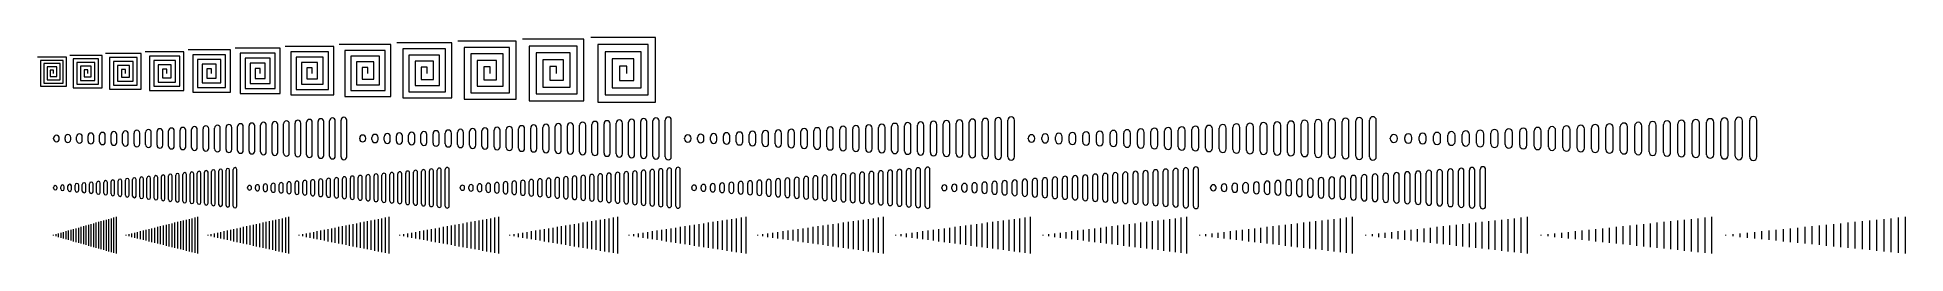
# Model space of a CAD drawing. Header units: metres. Extents: x -22 to 2577, y 0 to 300.
import ezdxf

# ---------------------------------------------------------------- set-up
doc = ezdxf.new("R2010")
doc.units = ezdxf.units.M
doc.layers.add('TOP', color=1, linetype='Continuous', lineweight=0)

msp = doc.modelspace()

# ---------------------------------------------------------------- linework, layer by layer
at = {"layer": 'TOP'}
for p, q in [((390, 288), (322.5, 288)), ((390, 220.5), (390, 288)), ((469.5, 290.5), (397.5, 290.5)), ((469.5, 218.5), (469.5, 290.5)), ((554, 293), (477.5, 293)), ((554, 216.5), (554, 293)), ((643.5, 295.5), (562.5, 295.5)), ((634.5, 286.5), (571.5, 286.5)), ((571.5, 286.5), (571.5, 214.5)), ((634.5, 223.5), (634.5, 286.5)), ((643.5, 214.5), (643.5, 295.5)), ((738, 298), (652.5, 298)), ((728.5, 288.5), (662, 288.5)), ((662, 288.5), (662, 212.5)), ((728.5, 222), (728.5, 288.5)), ((738, 212.5), (738, 298)), ((837.5, 300.5), (747.5, 300.5)), ((827.5, 290.5), (757.5, 290.5)), ((757.5, 290.5), (757.5, 210.5)), ((827.5, 220.5), (827.5, 290.5)), ((837.5, 210.5), (837.5, 300.5)), ((18, 273), (-22.5, 273)), ((13.5, 268.5), (-18, 268.5)), ((-18, 268.5), (-18, 232.5)), ((9, 264), (-13.5, 264)), ((-13.5, 264), (-13.5, 237)), ((9, 241.5), (9, 264)), ((13.5, 237), (13.5, 268.5)), ((18, 232.5), (18, 273)), ((67.5, 275.5), (22.5, 275.5)), ((62.5, 270.5), (27.5, 270.5)), ((27.5, 270.5), (27.5, 230.5)), ((57.5, 265.5), (32.5, 265.5)), ((32.5, 265.5), (32.5, 235.5)), ((52.5, 260.5), (37.5, 260.5)), ((37.5, 260.5), (37.5, 240.5)), ((52.5, 245.5), (52.5, 260.5)), ((57.5, 240.5), (57.5, 265.5)), ((62.5, 235.5), (62.5, 270.5)), ((67.5, 230.5), (67.5, 275.5)), ((122, 278), (72.5, 278)), ((116.5, 272.5), (78, 272.5)), ((78, 272.5), (78, 228.5)), ((111, 267), (83.5, 267)), ((83.5, 267), (83.5, 234)), ((105.5, 261.5), (89, 261.5)), ((89, 261.5), (89, 239.5)), ((105.5, 245), (105.5, 261.5)), ((111, 239.5), (111, 267)), ((116.5, 234), (116.5, 272.5)), ((122, 228.5), (122, 278)), ((181.5, 280.5), (127.5, 280.5)), ((175.5, 274.5), (133.5, 274.5)), ((133.5, 274.5), (133.5, 226.5)), ((169.5, 268.5), (139.5, 268.5)), ((139.5, 268.5), (139.5, 232.5)), ((163.5, 262.5), (145.5, 262.5)), ((145.5, 262.5), (145.5, 238.5)), ((163.5, 244.5), (163.5, 262.5)), ((169.5, 238.5), (169.5, 268.5)), ((175.5, 232.5), (175.5, 274.5)), ((181.5, 226.5), (181.5, 280.5)), ((246, 283), (187.5, 283)), ((239.5, 276.5), (194, 276.5)), ((194, 276.5), (194, 224.5)), ((233, 270), (200.5, 270)), ((200.5, 270), (200.5, 231)), ((226.5, 263.5), (207, 263.5)), ((207, 263.5), (207, 237.5)), ((226.5, 244), (226.5, 263.5)), ((233, 237.5), (233, 270)), ((239.5, 231), (239.5, 276.5)), ((246, 224.5), (246, 283)), ((315.5, 285.5), (252.5, 285.5)), ((308.5, 278.5), (259.5, 278.5)), ((259.5, 278.5), (259.5, 222.5)), ((301.5, 271.5), (266.5, 271.5)), ((266.5, 271.5), (266.5, 229.5)), ((294.5, 264.5), (273.5, 264.5)), ((273.5, 264.5), (273.5, 236.5)), ((294.5, 243.5), (294.5, 264.5)), ((301.5, 236.5), (301.5, 271.5)), ((308.5, 229.5), (308.5, 278.5)), ((315.5, 222.5), (315.5, 285.5)), ((382.5, 280.5), (330, 280.5)), ((330, 280.5), (330, 220.5)), ((375, 273), (337.5, 273)), ((337.5, 273), (337.5, 228)), ((367.5, 265.5), (345, 265.5)), ((345, 265.5), (345, 235.5)), ((367.5, 243), (367.5, 265.5)), ((375, 235.5), (375, 273)), ((382.5, 228), (382.5, 280.5)), ((461.5, 282.5), (405.5, 282.5)), ((405.5, 282.5), (405.5, 218.5)), ((453.5, 274.5), (413.5, 274.5)), ((413.5, 274.5), (413.5, 226.5)), ((445.5, 266.5), (421.5, 266.5)), ((421.5, 266.5), (421.5, 234.5)), ((445.5, 242.5), (445.5, 266.5)), ((453.5, 234.5), (453.5, 274.5)), ((461.5, 226.5), (461.5, 282.5)), ((545.5, 284.5), (486, 284.5)), ((486, 284.5), (486, 216.5)), ((537, 276), (494.5, 276)), ((494.5, 276), (494.5, 225)), ((528.5, 267.5), (503, 267.5)), ((503, 267.5), (503, 233.5)), ((528.5, 242), (528.5, 267.5)), ((537, 233.5), (537, 276)), ((545.5, 225), (545.5, 284.5)), ((625.5, 277.5), (580.5, 277.5)), ((580.5, 277.5), (580.5, 223.5)), ((616.5, 268.5), (589.5, 268.5)), ((589.5, 268.5), (589.5, 232.5)), ((616.5, 241.5), (616.5, 268.5)), ((625.5, 232.5), (625.5, 277.5)), ((719, 279), (671.5, 279)), ((671.5, 279), (671.5, 222)), ((709.5, 269.5), (681, 269.5)), ((681, 269.5), (681, 231.5)), ((700, 260), (690.5, 260)), ((690.5, 260), (690.5, 241)), ((700, 250.5), (700, 260)), ((709.5, 241), (709.5, 269.5)), ((719, 231.5), (719, 279)), ((817.5, 280.5), (767.5, 280.5)), ((767.5, 280.5), (767.5, 220.5)), ((807.5, 270.5), (777.5, 270.5)), ((777.5, 270.5), (777.5, 230.5)), ((797.5, 260.5), (787.5, 260.5)), ((787.5, 260.5), (787.5, 240.5)), ((797.5, 250.5), (797.5, 260.5)), ((807.5, 240.5), (807.5, 270.5)), ((817.5, 230.5), (817.5, 280.5)), ((-13.5, 237), (13.5, 237)), ((4.5, 259.5), (-9, 259.5)), ((-9, 259.5), (-9, 241.5)), ((-9, 241.5), (9, 241.5)), ((0, 255), (-4.5, 255)), ((-4.5, 255), (-4.5, 246)), ((-4.5, 246), (4.5, 246)), ((0, 250.5), (0, 255)), ((4.5, 246), (4.5, 259.5)), ((32.5, 235.5), (62.5, 235.5)), ((37.5, 240.5), (57.5, 240.5)), ((47.5, 255.5), (42.5, 255.5)), ((42.5, 255.5), (42.5, 245.5)), ((42.5, 245.5), (52.5, 245.5)), ((47.5, 250.5), (47.5, 255.5)), ((83.5, 234), (116.5, 234)), ((89, 239.5), (111, 239.5)), ((100, 256), (94.5, 256)), ((94.5, 256), (94.5, 245)), ((94.5, 245), (105.5, 245)), ((100, 250.5), (100, 256)), ((145.5, 238.5), (169.5, 238.5)), ((157.5, 256.5), (151.5, 256.5)), ((151.5, 256.5), (151.5, 244.5)), ((151.5, 244.5), (163.5, 244.5)), ((157.5, 250.5), (157.5, 256.5)), ((207, 237.5), (233, 237.5)), ((220, 257), (213.5, 257)), ((213.5, 257), (213.5, 244)), ((213.5, 244), (226.5, 244)), ((220, 250.5), (220, 257)), ((273.5, 236.5), (301.5, 236.5)), ((287.5, 257.5), (280.5, 257.5)), ((280.5, 257.5), (280.5, 243.5)), ((280.5, 243.5), (294.5, 243.5)), ((287.5, 250.5), (287.5, 257.5)), ((345, 235.5), (375, 235.5)), ((360, 258), (352.5, 258)), ((352.5, 258), (352.5, 243)), ((352.5, 243), (367.5, 243)), ((360, 250.5), (360, 258)), ((421.5, 234.5), (453.5, 234.5)), ((437.5, 258.5), (429.5, 258.5)), ((429.5, 258.5), (429.5, 242.5)), ((429.5, 242.5), (445.5, 242.5)), ((437.5, 250.5), (437.5, 258.5)), ((520, 259), (511.5, 259)), ((511.5, 259), (511.5, 242)), ((511.5, 242), (528.5, 242)), ((520, 250.5), (520, 259)), ((607.5, 259.5), (598.5, 259.5)), ((598.5, 259.5), (598.5, 241.5)), ((598.5, 241.5), (616.5, 241.5)), ((607.5, 250.5), (607.5, 259.5)), ((690.5, 241), (709.5, 241)), ((787.5, 240.5), (807.5, 240.5)), ((-18, 232.5), (18, 232.5)), ((27.5, 230.5), (67.5, 230.5)), ((78, 228.5), (122, 228.5)), ((133.5, 226.5), (181.5, 226.5)), ((139.5, 232.5), (175.5, 232.5)), ((194, 224.5), (246, 224.5)), ((200.5, 231), (239.5, 231)), ((259.5, 222.5), (315.5, 222.5)), ((266.5, 229.5), (308.5, 229.5)), ((330, 220.5), (390, 220.5)), ((337.5, 228), (382.5, 228)), ((405.5, 218.5), (469.5, 218.5)), ((413.5, 226.5), (461.5, 226.5)), ((486, 216.5), (554, 216.5)), ((494.5, 225), (545.5, 225)), ((503, 233.5), (537, 233.5)), ((571.5, 214.5), (643.5, 214.5)), ((580.5, 223.5), (634.5, 223.5)), ((589.5, 232.5), (625.5, 232.5)), ((662, 212.5), (738, 212.5)), ((671.5, 222), (728.5, 222)), ((681, 231.5), (719, 231.5)), ((757.5, 210.5), (837.5, 210.5)), ((767.5, 220.5), (827.5, 220.5)), ((777.5, 230.5), (817.5, 230.5)), ((352, 137.5), (352, 182.5)), ((360, 137.5), (360, 182.5)), ((368, 136.5), (368, 183.5)), ((376, 136.5), (376, 183.5)), ((384, 135.5), (384, 184.5)), ((392, 135.5), (392, 184.5)), ((400, 134.5), (400, 185.5)), ((408, 134.5), (408, 185.5)), ((800, 137.5), (800, 182.5)), ((808.5, 137.5), (808.5, 182.5)), ((817, 136.5), (817, 183.5)), ((825.5, 136.5), (825.5, 183.5)), ((834, 135.5), (834, 184.5)), ((842.5, 135.5), (842.5, 184.5)), ((851, 134.5), (851, 185.5)), ((859.5, 134.5), (859.5, 185.5)), ((1274, 137.5), (1274, 182.5)), ((1283, 137.5), (1283, 182.5)), ((1292, 136.5), (1292, 183.5)), ((1301, 136.5), (1301, 183.5)), ((1310, 135.5), (1310, 184.5)), ((1319, 135.5), (1319, 184.5)), ((1328, 134.5), (1328, 185.5)), ((1337, 134.5), (1337, 185.5)), ((1774, 137.5), (1774, 182.5)), ((1783.5, 137.5), (1783.5, 182.5)), ((1793, 136.5), (1793, 183.5)), ((1802.5, 136.5), (1802.5, 183.5)), ((1812, 135.5), (1812, 184.5)), ((1821.5, 135.5), (1821.5, 184.5)), ((1831, 134.5), (1831, 185.5)), ((1840.5, 134.5), (1840.5, 185.5)), ((2300, 137.5), (2300, 182.5)), ((2310, 137.5), (2310, 182.5)), ((2320, 136.5), (2320, 183.5)), ((2330, 136.5), (2330, 183.5)), ((2340, 135.5), (2340, 184.5)), ((2350, 135.5), (2350, 184.5)), ((2360, 134.5), (2360, 185.5)), ((2370, 134.5), (2370, 185.5)), ((0, 159.5), (0, 160.5)), ((8, 159.5), (8, 160.5)), ((16, 158.5), (16, 161.5)), ((24, 158.5), (24, 161.5)), ((32, 157.5), (32, 162.5)), ((40, 157.5), (40, 162.5)), ((48, 156.5), (48, 163.5)), ((56, 156.5), (56, 163.5)), ((64, 155.5), (64, 164.5)), ((72, 155.5), (72, 164.5)), ((80, 154.5), (80, 165.5)), ((88, 154.5), (88, 165.5)), ((96, 153.5), (96, 166.5)), ((104, 153.5), (104, 166.5)), ((112, 152.5), (112, 167.5)), ((120, 152.5), (120, 167.5)), ((128, 151.5), (128, 168.5)), ((136, 151.5), (136, 168.5)), ((144, 150.5), (144, 169.5)), ((152, 150.5), (152, 169.5)), ((160, 149.5), (160, 170.5)), ((168, 149.5), (168, 170.5)), ((176, 148.5), (176, 171.5)), ((184, 148.5), (184, 171.5)), ((192, 147.5), (192, 172.5)), ((200, 147.5), (200, 172.5)), ((208, 146.5), (208, 173.5)), ((216, 146.5), (216, 173.5)), ((224, 145.5), (224, 174.5)), ((232, 145.5), (232, 174.5)), ((240, 144.5), (240, 175.5)), ((248, 144.5), (248, 175.5)), ((256, 143.5), (256, 176.5)), ((264, 143.5), (264, 176.5)), ((272, 142.5), (272, 177.5)), ((280, 142.5), (280, 177.5)), ((288, 141.5), (288, 178.5)), ((296, 141.5), (296, 178.5)), ((304, 140.5), (304, 179.5)), ((312, 140.5), (312, 179.5)), ((320, 139.5), (320, 180.5)), ((328, 139.5), (328, 180.5)), ((336, 138.5), (336, 181.5)), ((344, 138.5), (344, 181.5)), ((426, 159.5), (426, 160.5)), ((434.5, 159.5), (434.5, 160.5)), ((443, 158.5), (443, 161.5)), ((451.5, 158.5), (451.5, 161.5)), ((460, 157.5), (460, 162.5)), ((468.5, 157.5), (468.5, 162.5)), ((477, 156.5), (477, 163.5)), ((485.5, 156.5), (485.5, 163.5)), ((494, 155.5), (494, 164.5)), ((502.5, 155.5), (502.5, 164.5)), ((511, 154.5), (511, 165.5)), ((519.5, 154.5), (519.5, 165.5)), ((528, 153.5), (528, 166.5)), ((536.5, 153.5), (536.5, 166.5)), ((545, 152.5), (545, 167.5)), ((553.5, 152.5), (553.5, 167.5)), ((562, 151.5), (562, 168.5)), ((570.5, 151.5), (570.5, 168.5)), ((579, 150.5), (579, 169.5)), ((587.5, 150.5), (587.5, 169.5)), ((596, 149.5), (596, 170.5)), ((604.5, 149.5), (604.5, 170.5)), ((613, 148.5), (613, 171.5)), ((621.5, 148.5), (621.5, 171.5)), ((630, 147.5), (630, 172.5)), ((638.5, 147.5), (638.5, 172.5)), ((647, 146.5), (647, 173.5)), ((655.5, 146.5), (655.5, 173.5)), ((664, 145.5), (664, 174.5)), ((672.5, 145.5), (672.5, 174.5)), ((681, 144.5), (681, 175.5)), ((689.5, 144.5), (689.5, 175.5)), ((698, 143.5), (698, 176.5)), ((706.5, 143.5), (706.5, 176.5)), ((715, 142.5), (715, 177.5)), ((723.5, 142.5), (723.5, 177.5)), ((732, 141.5), (732, 178.5)), ((740.5, 141.5), (740.5, 178.5)), ((749, 140.5), (749, 179.5)), ((757.5, 140.5), (757.5, 179.5)), ((766, 139.5), (766, 180.5)), ((774.5, 139.5), (774.5, 180.5)), ((783, 138.5), (783, 181.5)), ((791.5, 138.5), (791.5, 181.5)), ((878, 159.5), (878, 160.5)), ((887, 159.5), (887, 160.5)), ((896, 158.5), (896, 161.5)), ((905, 158.5), (905, 161.5)), ((914, 157.5), (914, 162.5)), ((923, 157.5), (923, 162.5)), ((932, 156.5), (932, 163.5)), ((941, 156.5), (941, 163.5)), ((950, 155.5), (950, 164.5)), ((959, 155.5), (959, 164.5)), ((968, 154.5), (968, 165.5)), ((977, 154.5), (977, 165.5)), ((986, 153.5), (986, 166.5)), ((995, 153.5), (995, 166.5)), ((1004, 152.5), (1004, 167.5)), ((1013, 152.5), (1013, 167.5)), ((1022, 151.5), (1022, 168.5)), ((1031, 151.5), (1031, 168.5)), ((1040, 150.5), (1040, 169.5)), ((1049, 150.5), (1049, 169.5)), ((1058, 149.5), (1058, 170.5)), ((1067, 149.5), (1067, 170.5)), ((1076, 148.5), (1076, 171.5)), ((1085, 148.5), (1085, 171.5)), ((1094, 147.5), (1094, 172.5)), ((1103, 147.5), (1103, 172.5)), ((1112, 146.5), (1112, 173.5)), ((1121, 146.5), (1121, 173.5)), ((1130, 145.5), (1130, 174.5)), ((1139, 145.5), (1139, 174.5)), ((1148, 144.5), (1148, 175.5)), ((1157, 144.5), (1157, 175.5)), ((1166, 143.5), (1166, 176.5)), ((1175, 143.5), (1175, 176.5)), ((1184, 142.5), (1184, 177.5)), ((1193, 142.5), (1193, 177.5)), ((1202, 141.5), (1202, 178.5)), ((1211, 141.5), (1211, 178.5)), ((1220, 140.5), (1220, 179.5)), ((1229, 140.5), (1229, 179.5)), ((1238, 139.5), (1238, 180.5)), ((1247, 139.5), (1247, 180.5)), ((1256, 138.5), (1256, 181.5)), ((1265, 138.5), (1265, 181.5)), ((1356, 159.5), (1356, 160.5)), ((1365.5, 159.5), (1365.5, 160.5)), ((1375, 158.5), (1375, 161.5)), ((1384.5, 158.5), (1384.5, 161.5)), ((1394, 157.5), (1394, 162.5)), ((1403.5, 157.5), (1403.5, 162.5)), ((1413, 156.5), (1413, 163.5)), ((1422.5, 156.5), (1422.5, 163.5)), ((1432, 155.5), (1432, 164.5)), ((1441.5, 155.5), (1441.5, 164.5)), ((1451, 154.5), (1451, 165.5)), ((1460.5, 154.5), (1460.5, 165.5)), ((1470, 153.5), (1470, 166.5)), ((1479.5, 153.5), (1479.5, 166.5)), ((1489, 152.5), (1489, 167.5)), ((1498.5, 152.5), (1498.5, 167.5)), ((1508, 151.5), (1508, 168.5)), ((1517.5, 151.5), (1517.5, 168.5)), ((1527, 150.5), (1527, 169.5)), ((1536.5, 150.5), (1536.5, 169.5)), ((1546, 149.5), (1546, 170.5)), ((1555.5, 149.5), (1555.5, 170.5)), ((1565, 148.5), (1565, 171.5)), ((1574.5, 148.5), (1574.5, 171.5)), ((1584, 147.5), (1584, 172.5)), ((1593.5, 147.5), (1593.5, 172.5)), ((1603, 146.5), (1603, 173.5)), ((1612.5, 146.5), (1612.5, 173.5)), ((1622, 145.5), (1622, 174.5)), ((1631.5, 145.5), (1631.5, 174.5)), ((1641, 144.5), (1641, 175.5)), ((1650.5, 144.5), (1650.5, 175.5)), ((1660, 143.5), (1660, 176.5)), ((1669.5, 143.5), (1669.5, 176.5)), ((1679, 142.5), (1679, 177.5)), ((1688.5, 142.5), (1688.5, 177.5)), ((1698, 141.5), (1698, 178.5)), ((1707.5, 141.5), (1707.5, 178.5)), ((1717, 140.5), (1717, 179.5)), ((1726.5, 140.5), (1726.5, 179.5)), ((1736, 139.5), (1736, 180.5)), ((1745.5, 139.5), (1745.5, 180.5)), ((1755, 138.5), (1755, 181.5)), ((1764.5, 138.5), (1764.5, 181.5)), ((1860, 159.5), (1860, 160.5)), ((1870, 159.5), (1870, 160.5)), ((1880, 158.5), (1880, 161.5)), ((1890, 158.5), (1890, 161.5)), ((1900, 157.5), (1900, 162.5)), ((1910, 157.5), (1910, 162.5)), ((1920, 156.5), (1920, 163.5)), ((1930, 156.5), (1930, 163.5)), ((1940, 155.5), (1940, 164.5)), ((1950, 155.5), (1950, 164.5)), ((1960, 154.5), (1960, 165.5)), ((1970, 154.5), (1970, 165.5)), ((1980, 153.5), (1980, 166.5)), ((1990, 153.5), (1990, 166.5)), ((2000, 152.5), (2000, 167.5)), ((2010, 152.5), (2010, 167.5)), ((2020, 151.5), (2020, 168.5)), ((2030, 151.5), (2030, 168.5)), ((2040, 150.5), (2040, 169.5)), ((2050, 150.5), (2050, 169.5)), ((2060, 149.5), (2060, 170.5)), ((2070, 149.5), (2070, 170.5)), ((2080, 148.5), (2080, 171.5)), ((2090, 148.5), (2090, 171.5)), ((2100, 147.5), (2100, 172.5)), ((2110, 147.5), (2110, 172.5)), ((2120, 146.5), (2120, 173.5)), ((2130, 146.5), (2130, 173.5)), ((2140, 145.5), (2140, 174.5)), ((2150, 145.5), (2150, 174.5)), ((2160, 144.5), (2160, 175.5)), ((2170, 144.5), (2170, 175.5)), ((2180, 143.5), (2180, 176.5)), ((2190, 143.5), (2190, 176.5)), ((2200, 142.5), (2200, 177.5)), ((2210, 142.5), (2210, 177.5)), ((2220, 141.5), (2220, 178.5)), ((2230, 141.5), (2230, 178.5)), ((2240, 140.5), (2240, 179.5)), ((2250, 140.5), (2250, 179.5)), ((2260, 139.5), (2260, 180.5)), ((2270, 139.5), (2270, 180.5)), ((2280, 138.5), (2280, 181.5)), ((2290, 138.5), (2290, 181.5)), ((120, 79), (120, 104)), ((125, 79), (125, 104)), ((130, 78), (130, 105)), ((135, 78), (135, 105)), ((140, 77), (140, 106)), ((145, 77), (145, 106)), ((150, 76), (150, 107)), ((155, 76), (155, 107)), ((160, 75), (160, 108)), ((165, 75), (165, 108)), ((170, 74), (170, 109)), ((175, 74), (175, 109)), ((180, 73), (180, 110)), ((185, 73), (185, 110)), ((190, 72), (190, 111)), ((195, 72), (195, 111)), ((200, 71), (200, 112)), ((205, 71), (205, 112)), ((210, 70), (210, 113)), ((215, 70), (215, 113)), ((220, 69), (220, 114)), ((225, 69), (225, 114)), ((230, 68), (230, 115)), ((235, 68), (235, 115)), ((240, 67), (240, 116)), ((245, 67), (245, 116)), ((250, 66), (250, 117)), ((255, 66), (255, 117)), ((402, 79), (402, 104)), ((407.5, 79), (407.5, 104)), ((413, 78), (413, 105)), ((418.5, 78), (418.5, 105)), ((424, 77), (424, 106)), ((429.5, 77), (429.5, 106)), ((435, 76), (435, 107)), ((440.5, 76), (440.5, 107)), ((446, 75), (446, 108)), ((451.5, 75), (451.5, 108)), ((457, 74), (457, 109)), ((462.5, 74), (462.5, 109)), ((468, 73), (468, 110)), ((473.5, 73), (473.5, 110)), ((479, 72), (479, 111)), ((484.5, 72), (484.5, 111)), ((490, 71), (490, 112)), ((495.5, 71), (495.5, 112)), ((501, 70), (501, 113)), ((506.5, 70), (506.5, 113)), ((512, 69), (512, 114)), ((517.5, 69), (517.5, 114)), ((523, 68), (523, 115)), ((528.5, 68), (528.5, 115)), ((534, 67), (534, 116)), ((539.5, 67), (539.5, 116)), ((545, 66), (545, 117)), ((550.5, 66), (550.5, 117)), ((710, 79), (710, 104)), ((716, 79), (716, 104)), ((722, 78), (722, 105)), ((728, 78), (728, 105)), ((734, 77), (734, 106)), ((740, 77), (740, 106)), ((746, 76), (746, 107)), ((752, 76), (752, 107)), ((758, 75), (758, 108)), ((764, 75), (764, 108)), ((770, 74), (770, 109)), ((776, 74), (776, 109)), ((782, 73), (782, 110)), ((788, 73), (788, 110)), ((794, 72), (794, 111)), ((800, 72), (800, 111)), ((806, 71), (806, 112)), ((812, 71), (812, 112)), ((818, 70), (818, 113)), ((824, 70), (824, 113)), ((830, 69), (830, 114)), ((836, 69), (836, 114)), ((842, 68), (842, 115)), ((848, 68), (848, 115)), ((854, 67), (854, 116)), ((860, 67), (860, 116)), ((866, 66), (866, 117)), ((872, 66), (872, 117)), ((1044, 79), (1044, 104)), ((1050.5, 79), (1050.5, 104)), ((1057, 78), (1057, 105)), ((1063.5, 78), (1063.5, 105)), ((1070, 77), (1070, 106)), ((1076.5, 77), (1076.5, 106)), ((1083, 76), (1083, 107)), ((1089.5, 76), (1089.5, 107)), ((1096, 75), (1096, 108)), ((1102.5, 75), (1102.5, 108)), ((1109, 74), (1109, 109)), ((1115.5, 74), (1115.5, 109)), ((1122, 73), (1122, 110)), ((1128.5, 73), (1128.5, 110)), ((1135, 72), (1135, 111)), ((1141.5, 72), (1141.5, 111)), ((1148, 71), (1148, 112)), ((1154.5, 71), (1154.5, 112)), ((1161, 70), (1161, 113)), ((1167.5, 70), (1167.5, 113)), ((1174, 69), (1174, 114)), ((1180.5, 69), (1180.5, 114)), ((1187, 68), (1187, 115)), ((1193.5, 68), (1193.5, 115)), ((1200, 67), (1200, 116)), ((1206.5, 67), (1206.5, 116)), ((1213, 66), (1213, 117)), ((1219.5, 66), (1219.5, 117)), ((1404, 79), (1404, 104)), ((1411, 79), (1411, 104)), ((1418, 78), (1418, 105)), ((1425, 78), (1425, 105)), ((1432, 77), (1432, 106)), ((1439, 77), (1439, 106)), ((1446, 76), (1446, 107)), ((1453, 76), (1453, 107)), ((1460, 75), (1460, 108)), ((1467, 75), (1467, 108)), ((1474, 74), (1474, 109)), ((1481, 74), (1481, 109)), ((1488, 73), (1488, 110)), ((1495, 73), (1495, 110)), ((1502, 72), (1502, 111)), ((1509, 72), (1509, 111)), ((1516, 71), (1516, 112)), ((1523, 71), (1523, 112)), ((1530, 70), (1530, 113)), ((1537, 70), (1537, 113)), ((1544, 69), (1544, 114)), ((1551, 69), (1551, 114)), ((1558, 68), (1558, 115)), ((1565, 68), (1565, 115)), ((1572, 67), (1572, 116)), ((1579, 67), (1579, 116)), ((1586, 66), (1586, 117)), ((1593, 66), (1593, 117)), ((1790, 79), (1790, 104)), ((1797.5, 79), (1797.5, 104)), ((1805, 78), (1805, 105)), ((1812.5, 78), (1812.5, 105)), ((1820, 77), (1820, 106)), ((1827.5, 77), (1827.5, 106)), ((1835, 76), (1835, 107)), ((1842.5, 76), (1842.5, 107)), ((1850, 75), (1850, 108)), ((1857.5, 75), (1857.5, 108)), ((1865, 74), (1865, 109)), ((1872.5, 74), (1872.5, 109)), ((1880, 73), (1880, 110)), ((1887.5, 73), (1887.5, 110)), ((1895, 72), (1895, 111)), ((1902.5, 72), (1902.5, 111)), ((1910, 71), (1910, 112)), ((1917.5, 71), (1917.5, 112)), ((1925, 70), (1925, 113)), ((1932.5, 70), (1932.5, 113)), ((1940, 69), (1940, 114)), ((1947.5, 69), (1947.5, 114)), ((1955, 68), (1955, 115)), ((1962.5, 68), (1962.5, 115)), ((1970, 67), (1970, 116)), ((1977.5, 67), (1977.5, 116)), ((1985, 66), (1985, 117)), ((1992.5, 66), (1992.5, 117)), ((0, 91), (0, 92)), ((5, 91), (5, 92)), ((10, 90), (10, 93)), ((15, 90), (15, 93)), ((20, 89), (20, 94)), ((25, 89), (25, 94)), ((30, 88), (30, 95)), ((35, 88), (35, 95)), ((40, 87), (40, 96)), ((45, 87), (45, 96)), ((50, 86), (50, 97)), ((55, 86), (55, 97)), ((60, 85), (60, 98)), ((65, 85), (65, 98)), ((70, 84), (70, 99)), ((75, 84), (75, 99)), ((80, 83), (80, 100)), ((85, 83), (85, 100)), ((90, 82), (90, 101)), ((95, 82), (95, 101)), ((100, 81), (100, 102)), ((105, 81), (105, 102)), ((110, 80), (110, 103)), ((115, 80), (115, 103)), ((270, 91), (270, 92)), ((275.5, 91), (275.5, 92)), ((281, 90), (281, 93)), ((286.5, 90), (286.5, 93)), ((292, 89), (292, 94)), ((297.5, 89), (297.5, 94)), ((303, 88), (303, 95)), ((308.5, 88), (308.5, 95)), ((314, 87), (314, 96)), ((319.5, 87), (319.5, 96)), ((325, 86), (325, 97)), ((330.5, 86), (330.5, 97)), ((336, 85), (336, 98)), ((341.5, 85), (341.5, 98)), ((347, 84), (347, 99)), ((352.5, 84), (352.5, 99)), ((358, 83), (358, 100)), ((363.5, 83), (363.5, 100)), ((369, 82), (369, 101)), ((374.5, 82), (374.5, 101)), ((380, 81), (380, 102)), ((385.5, 81), (385.5, 102)), ((391, 80), (391, 103)), ((396.5, 80), (396.5, 103)), ((566, 91), (566, 92)), ((572, 91), (572, 92)), ((578, 90), (578, 93)), ((584, 90), (584, 93)), ((590, 89), (590, 94)), ((596, 89), (596, 94)), ((602, 88), (602, 95)), ((608, 88), (608, 95)), ((614, 87), (614, 96)), ((620, 87), (620, 96)), ((626, 86), (626, 97)), ((632, 86), (632, 97)), ((638, 85), (638, 98)), ((644, 85), (644, 98)), ((650, 84), (650, 99)), ((656, 84), (656, 99)), ((662, 83), (662, 100)), ((668, 83), (668, 100)), ((674, 82), (674, 101)), ((680, 82), (680, 101)), ((686, 81), (686, 102)), ((692, 81), (692, 102)), ((698, 80), (698, 103)), ((704, 80), (704, 103)), ((888, 91), (888, 92)), ((894.5, 91), (894.5, 92)), ((901, 90), (901, 93)), ((907.5, 90), (907.5, 93)), ((914, 89), (914, 94)), ((920.5, 89), (920.5, 94)), ((927, 88), (927, 95)), ((933.5, 88), (933.5, 95)), ((940, 87), (940, 96)), ((946.5, 87), (946.5, 96)), ((953, 86), (953, 97)), ((959.5, 86), (959.5, 97)), ((966, 85), (966, 98)), ((972.5, 85), (972.5, 98)), ((979, 84), (979, 99)), ((985.5, 84), (985.5, 99)), ((992, 83), (992, 100)), ((998.5, 83), (998.5, 100)), ((1005, 82), (1005, 101)), ((1011.5, 82), (1011.5, 101)), ((1018, 81), (1018, 102)), ((1024.5, 81), (1024.5, 102)), ((1031, 80), (1031, 103)), ((1037.5, 80), (1037.5, 103)), ((1236, 91), (1236, 92)), ((1243, 91), (1243, 92)), ((1250, 90), (1250, 93)), ((1257, 90), (1257, 93)), ((1264, 89), (1264, 94)), ((1271, 89), (1271, 94)), ((1278, 88), (1278, 95)), ((1285, 88), (1285, 95)), ((1292, 87), (1292, 96)), ((1299, 87), (1299, 96)), ((1306, 86), (1306, 97)), ((1313, 86), (1313, 97)), ((1320, 85), (1320, 98)), ((1327, 85), (1327, 98)), ((1334, 84), (1334, 99)), ((1341, 84), (1341, 99)), ((1348, 83), (1348, 100)), ((1355, 83), (1355, 100)), ((1362, 82), (1362, 101)), ((1369, 82), (1369, 101)), ((1376, 81), (1376, 102)), ((1383, 81), (1383, 102)), ((1390, 80), (1390, 103)), ((1397, 80), (1397, 103)), ((1610, 91), (1610, 92)), ((1617.5, 91), (1617.5, 92)), ((1625, 90), (1625, 93)), ((1632.5, 90), (1632.5, 93)), ((1640, 89), (1640, 94)), ((1647.5, 89), (1647.5, 94)), ((1655, 88), (1655, 95)), ((1662.5, 88), (1662.5, 95)), ((1670, 87), (1670, 96)), ((1677.5, 87), (1677.5, 96)), ((1685, 86), (1685, 97)), ((1692.5, 86), (1692.5, 97)), ((1700, 85), (1700, 98)), ((1707.5, 85), (1707.5, 98)), ((1715, 84), (1715, 99)), ((1722.5, 84), (1722.5, 99)), ((1730, 83), (1730, 100)), ((1737.5, 83), (1737.5, 100)), ((1745, 82), (1745, 101)), ((1752.5, 82), (1752.5, 101)), ((1760, 81), (1760, 102)), ((1767.5, 81), (1767.5, 102)), ((1775, 80), (1775, 103)), ((1782.5, 80), (1782.5, 103)), ((0, 25), (0, 26)), ((3.5, 24), (3.5, 27)), ((7, 23), (7, 28)), ((10.5, 22), (10.5, 29)), ((14, 21), (14, 30)), ((17.5, 20), (17.5, 31)), ((21, 19), (21, 32)), ((24.5, 18), (24.5, 33)), ((28, 17), (28, 34)), ((31.5, 16), (31.5, 35)), ((35, 15), (35, 36)), ((38.5, 14), (38.5, 37)), ((42, 13), (42, 38)), ((45.5, 12), (45.5, 39)), ((49, 11), (49, 40)), ((52.5, 10), (52.5, 41)), ((56, 9), (56, 42)), ((59.5, 8), (59.5, 43)), ((63, 7), (63, 44)), ((66.5, 6), (66.5, 45)), ((70, 5), (70, 46)), ((73.5, 4), (73.5, 47)), ((77, 3), (77, 48)), ((80.5, 2), (80.5, 49)), ((84, 1), (84, 50)), ((87.5, 0), (87.5, 51)), ((101, 25), (101, 26)), ((105, 24), (105, 27)), ((109, 23), (109, 28)), ((113, 22), (113, 29)), ((117, 21), (117, 30)), ((121, 20), (121, 31)), ((125, 19), (125, 32)), ((129, 18), (129, 33)), ((133, 17), (133, 34)), ((137, 16), (137, 35)), ((141, 15), (141, 36)), ((145, 14), (145, 37)), ((149, 13), (149, 38)), ((153, 12), (153, 39)), ((157, 11), (157, 40)), ((161, 10), (161, 41)), ((165, 9), (165, 42)), ((169, 8), (169, 43)), ((173, 7), (173, 44)), ((177, 6), (177, 45)), ((181, 5), (181, 46)), ((185, 4), (185, 47)), ((189, 3), (189, 48)), ((193, 2), (193, 49)), ((197, 1), (197, 50)), ((201, 0), (201, 51)), ((215, 25), (215, 26)), ((219.5, 24), (219.5, 27)), ((224, 23), (224, 28)), ((228.5, 22), (228.5, 29)), ((233, 21), (233, 30)), ((237.5, 20), (237.5, 31)), ((242, 19), (242, 32)), ((246.5, 18), (246.5, 33)), ((251, 17), (251, 34)), ((255.5, 16), (255.5, 35)), ((260, 15), (260, 36)), ((264.5, 14), (264.5, 37)), ((269, 13), (269, 38)), ((273.5, 12), (273.5, 39)), ((278, 11), (278, 40)), ((282.5, 10), (282.5, 41)), ((287, 9), (287, 42)), ((291.5, 8), (291.5, 43)), ((296, 7), (296, 44)), ((300.5, 6), (300.5, 45)), ((305, 5), (305, 46)), ((309.5, 4), (309.5, 47)), ((314, 3), (314, 48)), ((318.5, 2), (318.5, 49)), ((323, 1), (323, 50)), ((327.5, 0), (327.5, 51)), ((342, 25), (342, 26)), ((347, 24), (347, 27)), ((352, 23), (352, 28)), ((357, 22), (357, 29)), ((362, 21), (362, 30)), ((367, 20), (367, 31)), ((372, 19), (372, 32)), ((377, 18), (377, 33)), ((382, 17), (382, 34)), ((387, 16), (387, 35)), ((392, 15), (392, 36)), ((397, 14), (397, 37)), ((402, 13), (402, 38)), ((407, 12), (407, 39)), ((412, 11), (412, 40)), ((417, 10), (417, 41)), ((422, 9), (422, 42)), ((427, 8), (427, 43)), ((432, 7), (432, 44)), ((437, 6), (437, 45)), ((442, 5), (442, 46)), ((447, 4), (447, 47)), ((452, 3), (452, 48)), ((457, 2), (457, 49)), ((462, 1), (462, 50)), ((467, 0), (467, 51)), ((482, 25), (482, 26)), ((487.5, 24), (487.5, 27)), ((493, 23), (493, 28)), ((498.5, 22), (498.5, 29)), ((504, 21), (504, 30)), ((509.5, 20), (509.5, 31)), ((515, 19), (515, 32)), ((520.5, 18), (520.5, 33)), ((526, 17), (526, 34)), ((531.5, 16), (531.5, 35)), ((537, 15), (537, 36)), ((542.5, 14), (542.5, 37)), ((548, 13), (548, 38)), ((553.5, 12), (553.5, 39)), ((559, 11), (559, 40)), ((564.5, 10), (564.5, 41)), ((570, 9), (570, 42)), ((575.5, 8), (575.5, 43)), ((581, 7), (581, 44)), ((586.5, 6), (586.5, 45)), ((592, 5), (592, 46)), ((597.5, 4), (597.5, 47)), ((603, 3), (603, 48)), ((608.5, 2), (608.5, 49)), ((614, 1), (614, 50)), ((619.5, 0), (619.5, 51)), ((635, 25), (635, 26)), ((641, 24), (641, 27)), ((647, 23), (647, 28)), ((653, 22), (653, 29)), ((659, 21), (659, 30)), ((665, 20), (665, 31)), ((671, 19), (671, 32)), ((677, 18), (677, 33)), ((683, 17), (683, 34)), ((689, 16), (689, 35)), ((695, 15), (695, 36)), ((701, 14), (701, 37)), ((707, 13), (707, 38)), ((713, 12), (713, 39)), ((719, 11), (719, 40)), ((725, 10), (725, 41)), ((731, 9), (731, 42)), ((737, 8), (737, 43)), ((743, 7), (743, 44)), ((749, 6), (749, 45)), ((755, 5), (755, 46)), ((761, 4), (761, 47)), ((767, 3), (767, 48)), ((773, 2), (773, 49)), ((779, 1), (779, 50)), ((785, 0), (785, 51)), ((801, 25), (801, 26)), ((807.5, 24), (807.5, 27)), ((814, 23), (814, 28)), ((820.5, 22), (820.5, 29)), ((827, 21), (827, 30)), ((833.5, 20), (833.5, 31)), ((840, 19), (840, 32)), ((846.5, 18), (846.5, 33)), ((853, 17), (853, 34)), ((859.5, 16), (859.5, 35)), ((866, 15), (866, 36)), ((872.5, 14), (872.5, 37)), ((879, 13), (879, 38)), ((885.5, 12), (885.5, 39)), ((892, 11), (892, 40)), ((898.5, 10), (898.5, 41)), ((905, 9), (905, 42)), ((911.5, 8), (911.5, 43)), ((918, 7), (918, 44)), ((924.5, 6), (924.5, 45)), ((931, 5), (931, 46)), ((937.5, 4), (937.5, 47)), ((944, 3), (944, 48)), ((950.5, 2), (950.5, 49)), ((957, 1), (957, 50)), ((963.5, 0), (963.5, 51)), ((980, 25), (980, 26)), ((987, 24), (987, 27)), ((994, 23), (994, 28)), ((1001, 22), (1001, 29)), ((1008, 21), (1008, 30)), ((1015, 20), (1015, 31)), ((1022, 19), (1022, 32)), ((1029, 18), (1029, 33)), ((1036, 17), (1036, 34)), ((1043, 16), (1043, 35)), ((1050, 15), (1050, 36)), ((1057, 14), (1057, 37)), ((1064, 13), (1064, 38)), ((1071, 12), (1071, 39)), ((1078, 11), (1078, 40)), ((1085, 10), (1085, 41)), ((1092, 9), (1092, 42)), ((1099, 8), (1099, 43)), ((1106, 7), (1106, 44)), ((1113, 6), (1113, 45)), ((1120, 5), (1120, 46)), ((1127, 4), (1127, 47)), ((1134, 3), (1134, 48)), ((1141, 2), (1141, 49)), ((1148, 1), (1148, 50)), ((1155, 0), (1155, 51)), ((1172, 25), (1172, 26)), ((1179.5, 24), (1179.5, 27)), ((1187, 23), (1187, 28)), ((1194.5, 22), (1194.5, 29)), ((1202, 21), (1202, 30)), ((1209.5, 20), (1209.5, 31)), ((1217, 19), (1217, 32)), ((1224.5, 18), (1224.5, 33)), ((1232, 17), (1232, 34)), ((1239.5, 16), (1239.5, 35)), ((1247, 15), (1247, 36)), ((1254.5, 14), (1254.5, 37)), ((1262, 13), (1262, 38)), ((1269.5, 12), (1269.5, 39)), ((1277, 11), (1277, 40)), ((1284.5, 10), (1284.5, 41)), ((1292, 9), (1292, 42)), ((1299.5, 8), (1299.5, 43)), ((1307, 7), (1307, 44)), ((1314.5, 6), (1314.5, 45)), ((1322, 5), (1322, 46)), ((1329.5, 4), (1329.5, 47)), ((1337, 3), (1337, 48)), ((1344.5, 2), (1344.5, 49)), ((1352, 1), (1352, 50)), ((1359.5, 0), (1359.5, 51)), ((1377, 25), (1377, 26)), ((1385, 24), (1385, 27)), ((1393, 23), (1393, 28)), ((1401, 22), (1401, 29)), ((1409, 21), (1409, 30)), ((1417, 20), (1417, 31)), ((1425, 19), (1425, 32)), ((1433, 18), (1433, 33)), ((1441, 17), (1441, 34)), ((1449, 16), (1449, 35)), ((1457, 15), (1457, 36)), ((1465, 14), (1465, 37)), ((1473, 13), (1473, 38)), ((1481, 12), (1481, 39)), ((1489, 11), (1489, 40)), ((1497, 10), (1497, 41)), ((1505, 9), (1505, 42)), ((1513, 8), (1513, 43)), ((1521, 7), (1521, 44)), ((1529, 6), (1529, 45)), ((1537, 5), (1537, 46)), ((1545, 4), (1545, 47)), ((1553, 3), (1553, 48)), ((1561, 2), (1561, 49)), ((1569, 1), (1569, 50)), ((1577, 0), (1577, 51)), ((1595, 25), (1595, 26)), ((1603.5, 24), (1603.5, 27)), ((1612, 23), (1612, 28)), ((1620.5, 22), (1620.5, 29)), ((1629, 21), (1629, 30)), ((1637.5, 20), (1637.5, 31)), ((1646, 19), (1646, 32)), ((1654.5, 18), (1654.5, 33)), ((1663, 17), (1663, 34)), ((1671.5, 16), (1671.5, 35)), ((1680, 15), (1680, 36)), ((1688.5, 14), (1688.5, 37)), ((1697, 13), (1697, 38)), ((1705.5, 12), (1705.5, 39)), ((1714, 11), (1714, 40)), ((1722.5, 10), (1722.5, 41)), ((1731, 9), (1731, 42)), ((1739.5, 8), (1739.5, 43)), ((1748, 7), (1748, 44)), ((1756.5, 6), (1756.5, 45)), ((1765, 5), (1765, 46)), ((1773.5, 4), (1773.5, 47)), ((1782, 3), (1782, 48)), ((1790.5, 2), (1790.5, 49)), ((1799, 1), (1799, 50)), ((1807.5, 0), (1807.5, 51)), ((1826, 25), (1826, 26)), ((1835, 24), (1835, 27)), ((1844, 23), (1844, 28)), ((1853, 22), (1853, 29)), ((1862, 21), (1862, 30)), ((1871, 20), (1871, 31)), ((1880, 19), (1880, 32)), ((1889, 18), (1889, 33)), ((1898, 17), (1898, 34)), ((1907, 16), (1907, 35)), ((1916, 15), (1916, 36)), ((1925, 14), (1925, 37)), ((1934, 13), (1934, 38)), ((1943, 12), (1943, 39)), ((1952, 11), (1952, 40)), ((1961, 10), (1961, 41)), ((1970, 9), (1970, 42)), ((1979, 8), (1979, 43)), ((1988, 7), (1988, 44)), ((1997, 6), (1997, 45)), ((2006, 5), (2006, 46)), ((2015, 4), (2015, 47)), ((2024, 3), (2024, 48)), ((2033, 2), (2033, 49)), ((2042, 1), (2042, 50)), ((2051, 0), (2051, 51)), ((2070, 25), (2070, 26)), ((2079.5, 24), (2079.5, 27)), ((2089, 23), (2089, 28)), ((2098.5, 22), (2098.5, 29)), ((2108, 21), (2108, 30)), ((2117.5, 20), (2117.5, 31)), ((2127, 19), (2127, 32)), ((2136.5, 18), (2136.5, 33)), ((2146, 17), (2146, 34)), ((2155.5, 16), (2155.5, 35)), ((2165, 15), (2165, 36)), ((2174.5, 14), (2174.5, 37)), ((2184, 13), (2184, 38)), ((2193.5, 12), (2193.5, 39)), ((2203, 11), (2203, 40)), ((2212.5, 10), (2212.5, 41)), ((2222, 9), (2222, 42)), ((2231.5, 8), (2231.5, 43)), ((2241, 7), (2241, 44)), ((2250.5, 6), (2250.5, 45)), ((2260, 5), (2260, 46)), ((2269.5, 4), (2269.5, 47)), ((2279, 3), (2279, 48)), ((2288.5, 2), (2288.5, 49)), ((2298, 1), (2298, 50)), ((2307.5, 0), (2307.5, 51)), ((2327, 25), (2327, 26)), ((2337, 24), (2337, 27)), ((2347, 23), (2347, 28)), ((2357, 22), (2357, 29)), ((2367, 21), (2367, 30)), ((2377, 20), (2377, 31)), ((2387, 19), (2387, 32)), ((2397, 18), (2397, 33)), ((2407, 17), (2407, 34)), ((2417, 16), (2417, 35)), ((2427, 15), (2427, 36)), ((2437, 14), (2437, 37)), ((2447, 13), (2447, 38)), ((2457, 12), (2457, 39)), ((2467, 11), (2467, 40)), ((2477, 10), (2477, 41)), ((2487, 9), (2487, 42)), ((2497, 8), (2497, 43)), ((2507, 7), (2507, 44)), ((2517, 6), (2517, 45)), ((2527, 5), (2527, 46)), ((2537, 4), (2537, 47)), ((2547, 3), (2547, 48)), ((2557, 2), (2557, 49)), ((2567, 1), (2567, 50)), ((2577, 0), (2577, 51))]:
    msp.add_line(p, q, dxfattribs=at)
for centre, radius, start, end in [((292, 178.5), 4, 0, 180), ((308, 179.5), 4, 0, 180), ((324, 180.5), 4, 0, 180), ((340, 181.5), 4, 0, 180), ((356, 182.5), 4, 0, 180), ((372, 183.5), 4, 0, 180), ((388, 184.5), 4, 0, 180), ((404, 185.5), 4, 0, 180), ((736.25, 178.5), 4.25, 0, 180), ((753.25, 179.5), 4.25, 0, 180), ((770.25, 180.5), 4.25, 0, 180), ((787.25, 181.5), 4.25, 0, 180), ((804.25, 182.5), 4.25, 0, 180), ((821.25, 183.5), 4.25, 0, 180), ((838.25, 184.5), 4.25, 0, 180), ((855.25, 185.5), 4.25, 0, 180), ((1188.5, 177.5), 4.5, 0, 180), ((1206.5, 178.5), 4.5, 0, 180), ((1224.5, 179.5), 4.5, 0, 180), ((1242.5, 180.5), 4.5, 0, 180), ((1260.5, 181.5), 4.5, 0, 180), ((1278.5, 182.5), 4.5, 0, 180), ((1296.5, 183.5), 4.5, 0, 180), ((1314.5, 184.5), 4.5, 0, 180), ((1332.5, 185.5), 4.5, 0, 180), ((1683.75, 177.5), 4.75, 0, 180), ((1702.75, 178.5), 4.75, 0, 180), ((1721.75, 179.5), 4.75, 0, 180), ((1740.75, 180.5), 4.75, 0, 180), ((1759.75, 181.5), 4.75, 0, 180), ((1778.75, 182.5), 4.75, 0, 180), ((1797.75, 183.5), 4.75, 0, 180), ((1816.75, 184.5), 4.75, 0, 180), ((1835.75, 185.5), 4.75, 0, 180), ((2205, 177.5), 5, 0, 180), ((2225, 178.5), 5, 0, 180), ((2245, 179.5), 5, 0, 180), ((2265, 180.5), 5, 0, 180), ((2285, 181.5), 5, 0, 180), ((2305, 182.5), 5, 0, 180), ((2325, 183.5), 5, 0, 180), ((2345, 184.5), 5, 0, 180), ((2365, 185.5), 5, 0, 180), ((4, 160.5), 4, 0, 180), ((4, 159.5), 4, -180, 0), ((20, 161.5), 4, 0, 180), ((20, 158.5), 4, -180, 0), ((36, 162.5), 4, 0, 180), ((36, 157.5), 4, -180, 0), ((52, 163.5), 4, 0, 180), ((52, 156.5), 4, -180, 0), ((68, 164.5), 4, 0, 180), ((84, 165.5), 4, 0, 180), ((100, 166.5), 4, 0, 180), ((116, 167.5), 4, 0, 180), ((132, 168.5), 4, 0, 180), ((148, 169.5), 4, 0, 180), ((164, 170.5), 4, 0, 180), ((180, 171.5), 4, 0, 180), ((196, 172.5), 4, 0, 180), ((212, 173.5), 4, 0, 180), ((228, 174.5), 4, 0, 180), ((244, 175.5), 4, 0, 180), ((260, 176.5), 4, 0, 180), ((276, 177.5), 4, 0, 180), ((430.25, 160.5), 4.25, 0, 180), ((430.25, 159.5), 4.25, -180, 0), ((447.25, 161.5), 4.25, 0, 180), ((447.25, 158.5), 4.25, -180, 0), ((464.25, 162.5), 4.25, 0, 180), ((464.25, 157.5), 4.25, -180, 0), ((481.25, 163.5), 4.25, 0, 180), ((481.25, 156.5), 4.25, -180, 0), ((498.25, 164.5), 4.25, 0, 180), ((515.25, 165.5), 4.25, 0, 180), ((532.25, 166.5), 4.25, 0, 180), ((549.25, 167.5), 4.25, 0, 180), ((566.25, 168.5), 4.25, 0, 180), ((583.25, 169.5), 4.25, 0, 180), ((600.25, 170.5), 4.25, 0, 180), ((617.25, 171.5), 4.25, 0, 180), ((634.25, 172.5), 4.25, 0, 180), ((651.25, 173.5), 4.25, 0, 180), ((668.25, 174.5), 4.25, 0, 180), ((685.25, 175.5), 4.25, 0, 180), ((702.25, 176.5), 4.25, 0, 180), ((719.25, 177.5), 4.25, 0, 180), ((882.5, 160.5), 4.5, 0, 180), ((882.5, 159.5), 4.5, -180, 0), ((900.5, 161.5), 4.5, 0, 180), ((900.5, 158.5), 4.5, -180, 0), ((918.5, 162.5), 4.5, 0, 180), ((918.5, 157.5), 4.5, -180, 0), ((936.5, 163.5), 4.5, 0, 180), ((936.5, 156.5), 4.5, -180, 0), ((954.5, 164.5), 4.5, 0, 180), ((972.5, 165.5), 4.5, 0, 180), ((990.5, 166.5), 4.5, 0, 180), ((1008.5, 167.5), 4.5, 0, 180), ((1026.5, 168.5), 4.5, 0, 180), ((1044.5, 169.5), 4.5, 0, 180), ((1062.5, 170.5), 4.5, 0, 180), ((1080.5, 171.5), 4.5, 0, 180), ((1098.5, 172.5), 4.5, 0, 180), ((1116.5, 173.5), 4.5, 0, 180), ((1134.5, 174.5), 4.5, 0, 180), ((1152.5, 175.5), 4.5, 0, 180), ((1170.5, 176.5), 4.5, 0, 180), ((1360.75, 160.5), 4.75, 0, 180), ((1360.75, 159.5), 4.75, -180, 0), ((1379.75, 161.5), 4.75, 0, 180), ((1379.75, 158.5), 4.75, -180, 0), ((1398.75, 162.5), 4.75, 0, 180), ((1398.75, 157.5), 4.75, -180, 0), ((1417.75, 163.5), 4.75, 0, 180), ((1417.75, 156.5), 4.75, -180, 0), ((1436.75, 164.5), 4.75, 0, 180), ((1455.75, 165.5), 4.75, 0, 180), ((1474.75, 166.5), 4.75, 0, 180), ((1493.75, 167.5), 4.75, 0, 180), ((1512.75, 168.5), 4.75, 0, 180), ((1531.75, 169.5), 4.75, 0, 180), ((1550.75, 170.5), 4.75, 0, 180), ((1569.75, 171.5), 4.75, 0, 180), ((1588.75, 172.5), 4.75, 0, 180), ((1607.75, 173.5), 4.75, 0, 180), ((1626.75, 174.5), 4.75, 0, 180), ((1645.75, 175.5), 4.75, 0, 180), ((1664.75, 176.5), 4.75, 0, 180), ((1865, 160.5), 5, 0, 180), ((1865, 159.5), 5, -180, 0), ((1885, 161.5), 5, 0, 180), ((1885, 158.5), 5, -180, 0), ((1905, 162.5), 5, 0, 180), ((1905, 157.5), 5, -180, 0), ((1925, 163.5), 5, 0, 180), ((1925, 156.5), 5, -180, 0), ((1945, 164.5), 5, 0, 180), ((1965, 165.5), 5, 0, 180), ((1985, 166.5), 5, 0, 180), ((2005, 167.5), 5, 0, 180), ((2025, 168.5), 5, 0, 180), ((2045, 169.5), 5, 0, 180), ((2065, 170.5), 5, 0, 180), ((2085, 171.5), 5, 0, 180), ((2105, 172.5), 5, 0, 180), ((2125, 173.5), 5, 0, 180), ((2145, 174.5), 5, 0, 180), ((2165, 175.5), 5, 0, 180), ((2185, 176.5), 5, 0, 180), ((68, 155.5), 4, -180, 0), ((84, 154.5), 4, -180, 0), ((100, 153.5), 4, -180, 0), ((116, 152.5), 4, -180, 0), ((132, 151.5), 4, -180, 0), ((148, 150.5), 4, -180, 0), ((164, 149.5), 4, -180, 0), ((180, 148.5), 4, -180, 0), ((196, 147.5), 4, -180, 0), ((212, 146.5), 4, -180, 0), ((228, 145.5), 4, -180, 0), ((244, 144.5), 4, -180, 0), ((260, 143.5), 4, -180, 0), ((276, 142.5), 4, -180, 0), ((292, 141.5), 4, -180, 0), ((308, 140.5), 4, -180, 0), ((324, 139.5), 4, -180, 0), ((340, 138.5), 4, -180, 0), ((356, 137.5), 4, -180, 0), ((372, 136.5), 4, -180, 0), ((388, 135.5), 4, -180, 0), ((404, 134.5), 4, -180, 0), ((498.25, 155.5), 4.25, -180, 0), ((515.25, 154.5), 4.25, -180, 0), ((532.25, 153.5), 4.25, -180, 0), ((549.25, 152.5), 4.25, -180, 0), ((566.25, 151.5), 4.25, -180, 0), ((583.25, 150.5), 4.25, -180, 0), ((600.25, 149.5), 4.25, -180, 0), ((617.25, 148.5), 4.25, -180, 0), ((634.25, 147.5), 4.25, -180, 0), ((651.25, 146.5), 4.25, -180, 0), ((668.25, 145.5), 4.25, -180, 0), ((685.25, 144.5), 4.25, -180, 0), ((702.25, 143.5), 4.25, -180, 0), ((719.25, 142.5), 4.25, -180, 0), ((736.25, 141.5), 4.25, -180, 0), ((753.25, 140.5), 4.25, -180, 0), ((770.25, 139.5), 4.25, -180, 0), ((787.25, 138.5), 4.25, -180, 0), ((804.25, 137.5), 4.25, -180, 0), ((821.25, 136.5), 4.25, -180, 0), ((838.25, 135.5), 4.25, -180, 0), ((855.25, 134.5), 4.25, -180, 0), ((954.5, 155.5), 4.5, -180, 0), ((972.5, 154.5), 4.5, -180, 0), ((990.5, 153.5), 4.5, -180, 0), ((1008.5, 152.5), 4.5, -180, 0), ((1026.5, 151.5), 4.5, -180, 0), ((1044.5, 150.5), 4.5, -180, 0), ((1062.5, 149.5), 4.5, -180, 0), ((1080.5, 148.5), 4.5, -180, 0), ((1098.5, 147.5), 4.5, -180, 0), ((1116.5, 146.5), 4.5, -180, 0), ((1134.5, 145.5), 4.5, -180, 0), ((1152.5, 144.5), 4.5, -180, 0), ((1170.5, 143.5), 4.5, -180, 0), ((1188.5, 142.5), 4.5, -180, 0), ((1206.5, 141.5), 4.5, -180, 0), ((1224.5, 140.5), 4.5, -180, 0), ((1242.5, 139.5), 4.5, -180, 0), ((1260.5, 138.5), 4.5, -180, 0), ((1278.5, 137.5), 4.5, -180, 0), ((1296.5, 136.5), 4.5, -180, 0), ((1314.5, 135.5), 4.5, -180, 0), ((1332.5, 134.5), 4.5, -180, 0), ((1436.75, 155.5), 4.75, -180, 0), ((1455.75, 154.5), 4.75, -180, 0), ((1474.75, 153.5), 4.75, -180, 0), ((1493.75, 152.5), 4.75, -180, 0), ((1512.75, 151.5), 4.75, -180, 0), ((1531.75, 150.5), 4.75, -180, 0), ((1550.75, 149.5), 4.75, -180, 0), ((1569.75, 148.5), 4.75, -180, 0), ((1588.75, 147.5), 4.75, -180, 0), ((1607.75, 146.5), 4.75, -180, 0), ((1626.75, 145.5), 4.75, -180, 0), ((1645.75, 144.5), 4.75, -180, 0), ((1664.75, 143.5), 4.75, -180, 0), ((1683.75, 142.5), 4.75, -180, 0), ((1702.75, 141.5), 4.75, -180, 0), ((1721.75, 140.5), 4.75, -180, 0), ((1740.75, 139.5), 4.75, -180, 0), ((1759.75, 138.5), 4.75, -180, 0), ((1778.75, 137.5), 4.75, -180, 0), ((1797.75, 136.5), 4.75, -180, 0), ((1816.75, 135.5), 4.75, -180, 0), ((1835.75, 134.5), 4.75, -180, 0), ((1945, 155.5), 5, -180, 0), ((1965, 154.5), 5, -180, 0), ((1985, 153.5), 5, -180, 0), ((2005, 152.5), 5, -180, 0), ((2025, 151.5), 5, -180, 0), ((2045, 150.5), 5, -180, 0), ((2065, 149.5), 5, -180, 0), ((2085, 148.5), 5, -180, 0), ((2105, 147.5), 5, -180, 0), ((2125, 146.5), 5, -180, 0), ((2145, 145.5), 5, -180, 0), ((2165, 144.5), 5, -180, 0), ((2185, 143.5), 5, -180, 0), ((2205, 142.5), 5, -180, 0), ((2225, 141.5), 5, -180, 0), ((2245, 140.5), 5, -180, 0), ((2265, 139.5), 5, -180, 0), ((2285, 138.5), 5, -180, 0), ((2305, 137.5), 5, -180, 0), ((2325, 136.5), 5, -180, 0), ((2345, 135.5), 5, -180, 0), ((2365, 134.5), 5, -180, 0), ((102.5, 102), 2.5, 0, 180), ((112.5, 103), 2.5, 0, 180), ((122.5, 104), 2.5, 0, 180), ((132.5, 105), 2.5, 0, 180), ((142.5, 106), 2.5, 0, 180), ((152.5, 107), 2.5, 0, 180), ((162.5, 108), 2.5, 0, 180), ((172.5, 109), 2.5, 0, 180), ((182.5, 110), 2.5, 0, 180), ((192.5, 111), 2.5, 0, 180), ((202.5, 112), 2.5, 0, 180), ((212.5, 113), 2.5, 0, 180), ((222.5, 114), 2.5, 0, 180), ((232.5, 115), 2.5, 0, 180), ((242.5, 116), 2.5, 0, 180), ((252.5, 117), 2.5, 0, 180), ((382.75, 102), 2.75, 0, 180), ((393.75, 103), 2.75, 0, 180), ((404.75, 104), 2.75, 0, 180), ((415.75, 105), 2.75, 0, 180), ((426.75, 106), 2.75, 0, 180), ((437.75, 107), 2.75, 0, 180), ((448.75, 108), 2.75, 0, 180), ((459.75, 109), 2.75, 0, 180), ((470.75, 110), 2.75, 0, 180), ((481.75, 111), 2.75, 0, 180), ((492.75, 112), 2.75, 0, 180), ((503.75, 113), 2.75, 0, 180), ((514.75, 114), 2.75, 0, 180), ((525.75, 115), 2.75, 0, 180), ((536.75, 116), 2.75, 0, 180), ((547.75, 117), 2.75, 0, 180), ((677, 101), 3, 0, 180), ((689, 102), 3, 0, 180), ((701, 103), 3, 0, 180), ((713, 104), 3, 0, 180), ((725, 105), 3, 0, 180), ((737, 106), 3, 0, 180), ((749, 107), 3, 0, 180), ((761, 108), 3, 0, 180), ((773, 109), 3, 0, 180), ((785, 110), 3, 0, 180), ((797, 111), 3, 0, 180), ((809, 112), 3, 0, 180), ((821, 113), 3, 0, 180), ((833, 114), 3, 0, 180), ((845, 115), 3, 0, 180), ((857, 116), 3, 0, 180), ((869, 117), 3, 0, 180), ((1008.25, 101), 3.25, 0, 180), ((1021.25, 102), 3.25, 0, 180), ((1034.25, 103), 3.25, 0, 180), ((1047.25, 104), 3.25, 0, 180), ((1060.25, 105), 3.25, 0, 180), ((1073.25, 106), 3.25, 0, 180), ((1086.25, 107), 3.25, 0, 180), ((1099.25, 108), 3.25, 0, 180), ((1112.25, 109), 3.25, 0, 180), ((1125.25, 110), 3.25, 0, 180), ((1138.25, 111), 3.25, 0, 180), ((1151.25, 112), 3.25, 0, 180), ((1164.25, 113), 3.25, 0, 180), ((1177.25, 114), 3.25, 0, 180), ((1190.25, 115), 3.25, 0, 180), ((1203.25, 116), 3.25, 0, 180), ((1216.25, 117), 3.25, 0, 180), ((1365.5, 101), 3.5, 0, 180), ((1379.5, 102), 3.5, 0, 180), ((1393.5, 103), 3.5, 0, 180), ((1407.5, 104), 3.5, 0, 180), ((1421.5, 105), 3.5, 0, 180), ((1435.5, 106), 3.5, 0, 180), ((1449.5, 107), 3.5, 0, 180), ((1463.5, 108), 3.5, 0, 180), ((1477.5, 109), 3.5, 0, 180), ((1491.5, 110), 3.5, 0, 180), ((1505.5, 111), 3.5, 0, 180), ((1519.5, 112), 3.5, 0, 180), ((1533.5, 113), 3.5, 0, 180), ((1547.5, 114), 3.5, 0, 180), ((1561.5, 115), 3.5, 0, 180), ((1575.5, 116), 3.5, 0, 180), ((1589.5, 117), 3.5, 0, 180), ((1748.75, 101), 3.75, 0, 180), ((1763.75, 102), 3.75, 0, 180), ((1778.75, 103), 3.75, 0, 180), ((1793.75, 104), 3.75, 0, 180), ((1808.75, 105), 3.75, 0, 180), ((1823.75, 106), 3.75, 0, 180), ((1838.75, 107), 3.75, 0, 180), ((1853.75, 108), 3.75, 0, 180), ((1868.75, 109), 3.75, 0, 180), ((1883.75, 110), 3.75, 0, 180), ((1898.75, 111), 3.75, 0, 180), ((1913.75, 112), 3.75, 0, 180), ((1928.75, 113), 3.75, 0, 180), ((1943.75, 114), 3.75, 0, 180), ((1958.75, 115), 3.75, 0, 180), ((1973.75, 116), 3.75, 0, 180), ((1988.75, 117), 3.75, 0, 180), ((2.5, 92), 2.5, 0, 180), ((2.5, 91), 2.5, -180, 0), ((12.5, 93), 2.5, 0, 180), ((12.5, 90), 2.5, -180, 0), ((22.5, 94), 2.5, 0, 180), ((22.5, 89), 2.5, -180, 0), ((32.5, 95), 2.5, 0, 180), ((32.5, 88), 2.5, -180, 0), ((42.5, 96), 2.5, 0, 180), ((42.5, 87), 2.5, -180, 0), ((52.5, 97), 2.5, 0, 180), ((52.5, 86), 2.5, -180, 0), ((62.5, 98), 2.5, 0, 180), ((62.5, 85), 2.5, -180, 0), ((72.5, 99), 2.5, 0, 180), ((72.5, 84), 2.5, -180, 0), ((82.5, 100), 2.5, 0, 180), ((82.5, 83), 2.5, -180, 0), ((92.5, 101), 2.5, 0, 180), ((92.5, 82), 2.5, -180, 0), ((102.5, 81), 2.5, -180, 0), ((112.5, 80), 2.5, -180, 0), ((122.5, 79), 2.5, -180, 0), ((132.5, 78), 2.5, -180, 0), ((272.75, 92), 2.75, 0, 180), ((272.75, 91), 2.75, -180, 0), ((283.75, 93), 2.75, 0, 180), ((283.75, 90), 2.75, -180, 0), ((294.75, 94), 2.75, 0, 180), ((294.75, 89), 2.75, -180, 0), ((305.75, 95), 2.75, 0, 180), ((305.75, 88), 2.75, -180, 0), ((316.75, 96), 2.75, 0, 180), ((316.75, 87), 2.75, -180, 0), ((327.75, 97), 2.75, 0, 180), ((327.75, 86), 2.75, -180, 0), ((338.75, 98), 2.75, 0, 180), ((338.75, 85), 2.75, -180, 0), ((349.75, 99), 2.75, 0, 180), ((349.75, 84), 2.75, -180, 0), ((360.75, 100), 2.75, 0, 180), ((360.75, 83), 2.75, -180, 0), ((371.75, 101), 2.75, 0, 180), ((371.75, 82), 2.75, -180, 0), ((382.75, 81), 2.75, -180, 0), ((393.75, 80), 2.75, -180, 0), ((404.75, 79), 2.75, -180, 0), ((415.75, 78), 2.75, -180, 0), ((569, 92), 3, 0, 180), ((569, 91), 3, -180, 0), ((581, 93), 3, 0, 180), ((581, 90), 3, -180, 0), ((593, 94), 3, 0, 180), ((593, 89), 3, -180, 0), ((605, 95), 3, 0, 180), ((605, 88), 3, -180, 0), ((617, 96), 3, 0, 180), ((617, 87), 3, -180, 0), ((629, 97), 3, 0, 180), ((629, 86), 3, -180, 0), ((641, 98), 3, 0, 180), ((641, 85), 3, -180, 0), ((653, 99), 3, 0, 180), ((653, 84), 3, -180, 0), ((665, 100), 3, 0, 180), ((665, 83), 3, -180, 0), ((677, 82), 3, -180, 0), ((689, 81), 3, -180, 0), ((701, 80), 3, -180, 0), ((713, 79), 3, -180, 0), ((725, 78), 3, -180, 0), ((891.25, 92), 3.25, 0, 180), ((891.25, 91), 3.25, -180, 0), ((904.25, 93), 3.25, 0, 180), ((904.25, 90), 3.25, -180, 0), ((917.25, 94), 3.25, 0, 180), ((917.25, 89), 3.25, -180, 0), ((930.25, 95), 3.25, 0, 180), ((930.25, 88), 3.25, -180, 0), ((943.25, 96), 3.25, 0, 180), ((943.25, 87), 3.25, -180, 0), ((956.25, 97), 3.25, 0, 180), ((956.25, 86), 3.25, -180, 0), ((969.25, 98), 3.25, 0, 180), ((969.25, 85), 3.25, -180, 0), ((982.25, 99), 3.25, 0, 180), ((982.25, 84), 3.25, -180, 0), ((995.25, 100), 3.25, 0, 180), ((995.25, 83), 3.25, -180, 0), ((1008.25, 82), 3.25, -180, 0), ((1021.25, 81), 3.25, -180, 0), ((1034.25, 80), 3.25, -180, 0), ((1047.25, 79), 3.25, -180, 0), ((1060.25, 78), 3.25, -180, 0), ((1239.5, 92), 3.5, 0, 180), ((1239.5, 91), 3.5, -180, 0), ((1253.5, 93), 3.5, 0, 180), ((1253.5, 90), 3.5, -180, 0), ((1267.5, 94), 3.5, 0, 180), ((1267.5, 89), 3.5, -180, 0), ((1281.5, 95), 3.5, 0, 180), ((1281.5, 88), 3.5, -180, 0), ((1295.5, 96), 3.5, 0, 180), ((1295.5, 87), 3.5, -180, 0), ((1309.5, 97), 3.5, 0, 180), ((1309.5, 86), 3.5, -180, 0), ((1323.5, 98), 3.5, 0, 180), ((1323.5, 85), 3.5, -180, 0), ((1337.5, 99), 3.5, 0, 180), ((1337.5, 84), 3.5, -180, 0), ((1351.5, 100), 3.5, 0, 180), ((1351.5, 83), 3.5, -180, 0), ((1365.5, 82), 3.5, -180, 0), ((1379.5, 81), 3.5, -180, 0), ((1393.5, 80), 3.5, -180, 0), ((1407.5, 79), 3.5, -180, 0), ((1421.5, 78), 3.5, -180, 0), ((1613.75, 92), 3.75, 0, 180), ((1613.75, 91), 3.75, -180, 0), ((1628.75, 93), 3.75, 0, 180), ((1628.75, 90), 3.75, -180, 0), ((1643.75, 94), 3.75, 0, 180), ((1643.75, 89), 3.75, -180, 0), ((1658.75, 95), 3.75, 0, 180), ((1658.75, 88), 3.75, -180, 0), ((1673.75, 96), 3.75, 0, 180), ((1673.75, 87), 3.75, -180, 0), ((1688.75, 97), 3.75, 0, 180), ((1688.75, 86), 3.75, -180, 0), ((1703.75, 98), 3.75, 0, 180), ((1703.75, 85), 3.75, -180, 0), ((1718.75, 99), 3.75, 0, 180), ((1718.75, 84), 3.75, -180, 0), ((1733.75, 100), 3.75, 0, 180), ((1733.75, 83), 3.75, -180, 0), ((1748.75, 82), 3.75, -180, 0), ((1763.75, 81), 3.75, -180, 0), ((1778.75, 80), 3.75, -180, 0), ((1793.75, 79), 3.75, -180, 0), ((1808.75, 78), 3.75, -180, 0), ((142.5, 77), 2.5, -180, 0), ((152.5, 76), 2.5, -180, 0), ((162.5, 75), 2.5, -180, 0), ((172.5, 74), 2.5, -180, 0), ((182.5, 73), 2.5, -180, 0), ((192.5, 72), 2.5, -180, 0), ((202.5, 71), 2.5, -180, 0), ((212.5, 70), 2.5, -180, 0), ((222.5, 69), 2.5, -180, 0), ((232.5, 68), 2.5, -180, 0), ((242.5, 67), 2.5, -180, 0), ((252.5, 66), 2.5, -180, 0), ((426.75, 77), 2.75, -180, 0), ((437.75, 76), 2.75, -180, 0), ((448.75, 75), 2.75, -180, 0), ((459.75, 74), 2.75, -180, 0), ((470.75, 73), 2.75, -180, 0), ((481.75, 72), 2.75, -180, 0), ((492.75, 71), 2.75, -180, 0), ((503.75, 70), 2.75, -180, 0), ((514.75, 69), 2.75, -180, 0), ((525.75, 68), 2.75, -180, 0), ((536.75, 67), 2.75, -180, 0), ((547.75, 66), 2.75, -180, 0), ((737, 77), 3, -180, 0), ((749, 76), 3, -180, 0), ((761, 75), 3, -180, 0), ((773, 74), 3, -180, 0), ((785, 73), 3, -180, 0), ((797, 72), 3, -180, 0), ((809, 71), 3, -180, 0), ((821, 70), 3, -180, 0), ((833, 69), 3, -180, 0), ((845, 68), 3, -180, 0), ((857, 67), 3, -180, 0), ((869, 66), 3, -180, 0), ((1073.25, 77), 3.25, -180, 0), ((1086.25, 76), 3.25, -180, 0), ((1099.25, 75), 3.25, -180, 0), ((1112.25, 74), 3.25, -180, 0), ((1125.25, 73), 3.25, -180, 0), ((1138.25, 72), 3.25, -180, 0), ((1151.25, 71), 3.25, -180, 0), ((1164.25, 70), 3.25, -180, 0), ((1177.25, 69), 3.25, -180, 0), ((1190.25, 68), 3.25, -180, 0), ((1203.25, 67), 3.25, -180, 0), ((1216.25, 66), 3.25, -180, 0), ((1435.5, 77), 3.5, -180, 0), ((1449.5, 76), 3.5, -180, 0), ((1463.5, 75), 3.5, -180, 0), ((1477.5, 74), 3.5, -180, 0), ((1491.5, 73), 3.5, -180, 0), ((1505.5, 72), 3.5, -180, 0), ((1519.5, 71), 3.5, -180, 0), ((1533.5, 70), 3.5, -180, 0), ((1547.5, 69), 3.5, -180, 0), ((1561.5, 68), 3.5, -180, 0), ((1575.5, 67), 3.5, -180, 0), ((1589.5, 66), 3.5, -180, 0), ((1823.75, 77), 3.75, -180, 0), ((1838.75, 76), 3.75, -180, 0), ((1853.75, 75), 3.75, -180, 0), ((1868.75, 74), 3.75, -180, 0), ((1883.75, 73), 3.75, -180, 0), ((1898.75, 72), 3.75, -180, 0), ((1913.75, 71), 3.75, -180, 0), ((1928.75, 70), 3.75, -180, 0), ((1943.75, 69), 3.75, -180, 0), ((1958.75, 68), 3.75, -180, 0), ((1973.75, 67), 3.75, -180, 0), ((1988.75, 66), 3.75, -180, 0)]:
    msp.add_arc(centre, radius, start, end, dxfattribs=at)

doc.saveas('drawing.dxf')
